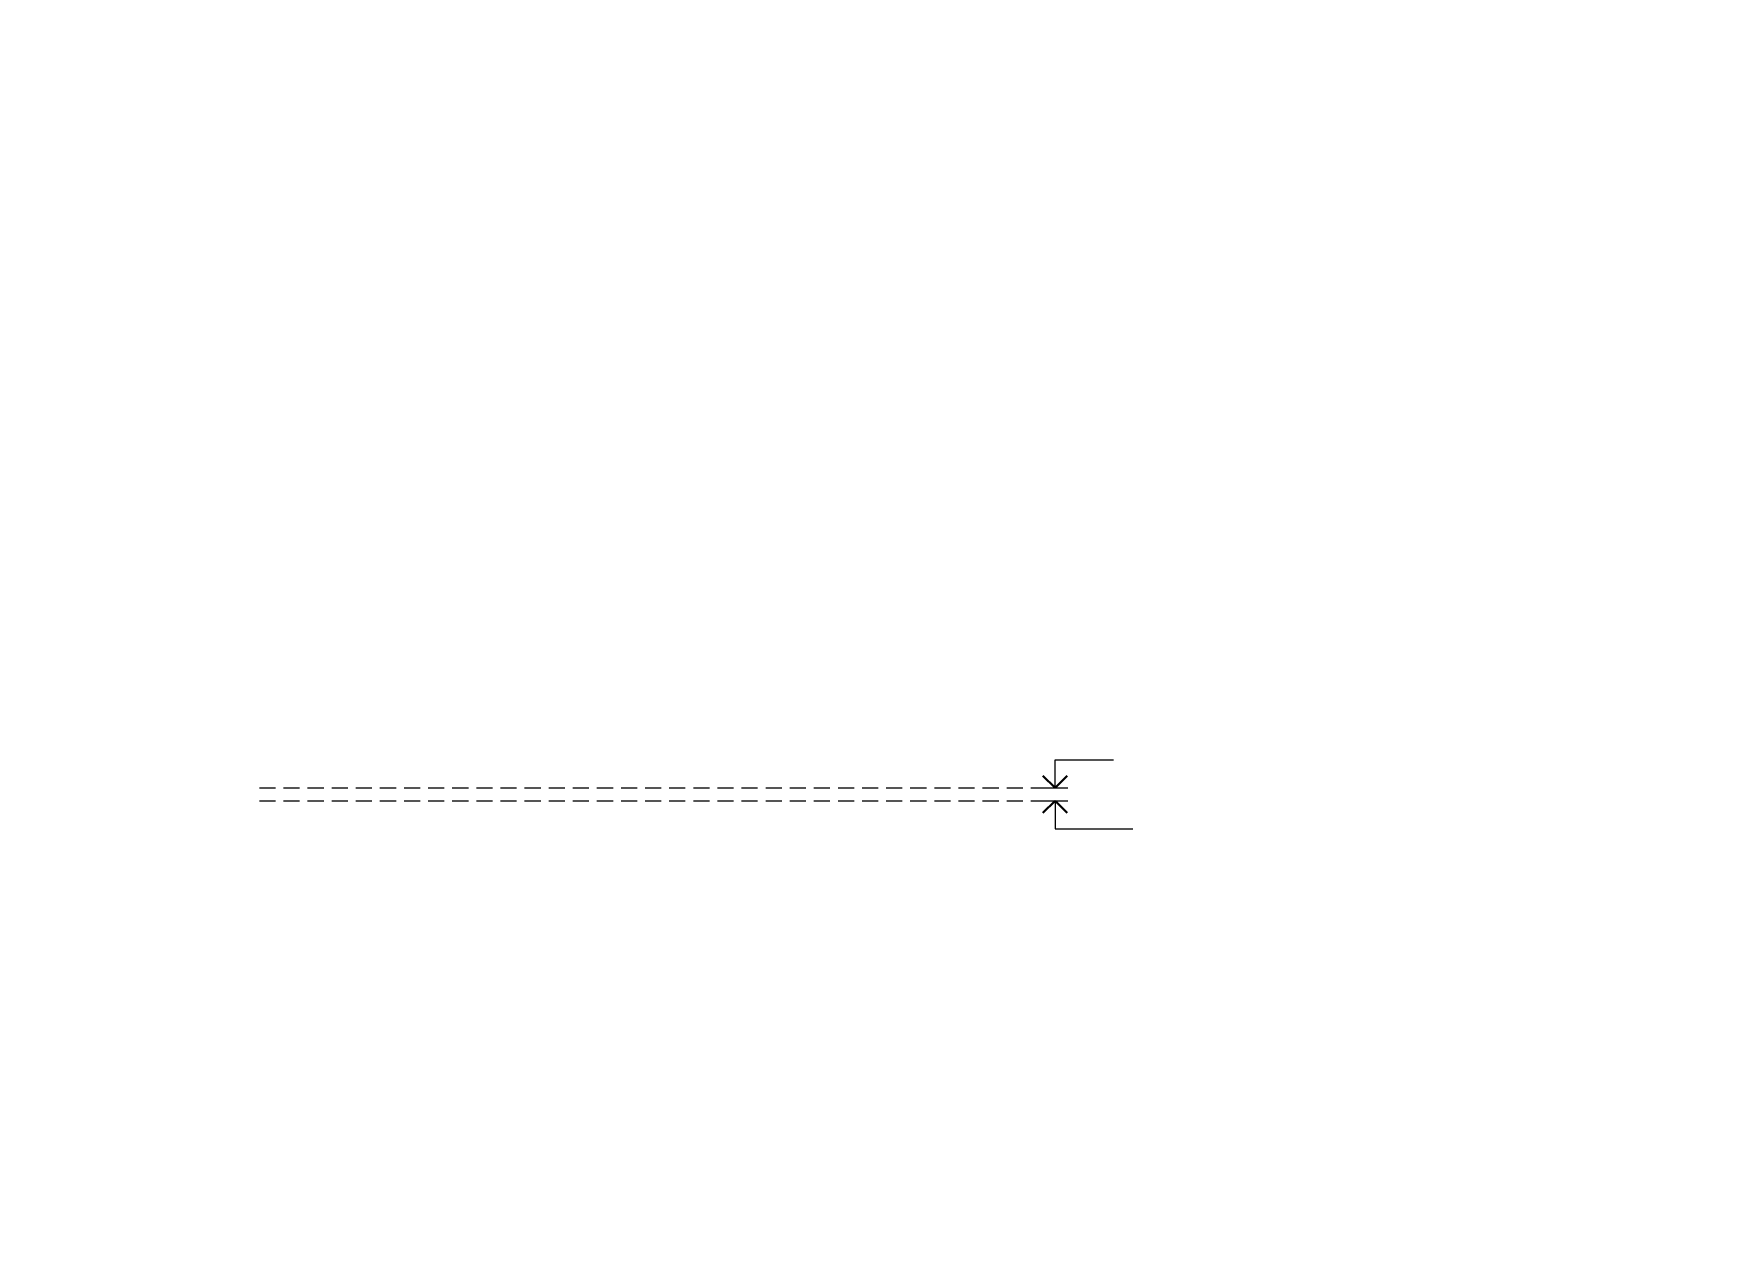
# Model space of a CAD drawing. Header units: millimetres. Extents: x 0 to 7980, y 0 to 297.
# Drawn here: x 7560 to 7980, y 0 to 297 of the extents above; entities that cross this region are included whole.
import ezdxf

# ---------------------------------------------------------------- set-up
doc = ezdxf.new("R2010")
doc.units = ezdxf.units.MM
for name, pattern in [('K5LT_BASIC', [0]), ('K5LT_DASHED', [6, 4, -2]), ('K5LT_THIN', [0])]:
    doc.linetypes.add(name, pattern=pattern)
doc.layers.add('Системный слой', color=7, linetype='Continuous')
doc.styles.add('KTEXTSTYLE', font='GOST_AU.SHX', dxfattribs={"width": 0.96, "height": 5})

# ---------------------------------------------------------------- blocks, each defined once
blk = doc.blocks.new('U198')
at = {"layer": 'Системный слой', "color": 7, "linetype": 'K5LT_THIN', "lineweight": 18}
for p, q in [((7814.19, 109.34), (7814.19, 116.34)), ((7814.19, 116.34), (7828.72, 116.34)), ((7808.59, 109.34), (7816.19, 109.34))]:
    blk.add_line(p, q, dxfattribs=at)
at = {"layer": 'Системный слой', "color": 5, "linetype": 'K5LT_BASIC', "lineweight": 40}
for p, q in [((7811.19, 112.34), (7814.19, 109.34)), ((7814.19, 109.34), (7817.19, 112.34))]:
    blk.add_line(p, q, dxfattribs=at)
blk = doc.blocks.new('U199')
at = {"layer": 'Системный слой', "color": 7, "linetype": 'K5LT_THIN', "lineweight": 18}
for p, q in [((7808.93, 106.14), (7816.19, 106.14)), ((7814.19, 106.14), (7814.19, 99.14)), ((7814.19, 99.14), (7833.57, 99.14))]:
    blk.add_line(p, q, dxfattribs=at)
at = {"layer": 'Системный слой', "color": 5, "linetype": 'K5LT_BASIC', "lineweight": 40}
for p, q in [((7814.19, 106.14), (7811.19, 103.14)), ((7817.19, 103.14), (7814.19, 106.14))]:
    blk.add_line(p, q, dxfattribs=at)
blk = doc.blocks.new('U197')
at = {"layer": 'Системный слой', "color": 7, "linetype": 'K5LT_DASHED', "lineweight": 18}
for p, q in [((7616.17, 109.34), (7817.35, 109.34)), ((7616.17, 106.14), (7817.35, 106.14))]:
    blk.add_line(p, q, dxfattribs=at)
at = {"layer": 'Системный слой'}
for name in ['U198', 'U199']:
    blk.add_blockref(name, (0, 0), dxfattribs=at)

msp = doc.modelspace()

# ---------------------------------------------------------------- block references
at = {"layer": 'Системный слой'}
msp.add_blockref('U197', (0, 0), dxfattribs=at)

doc.saveas('drawing.dxf')
